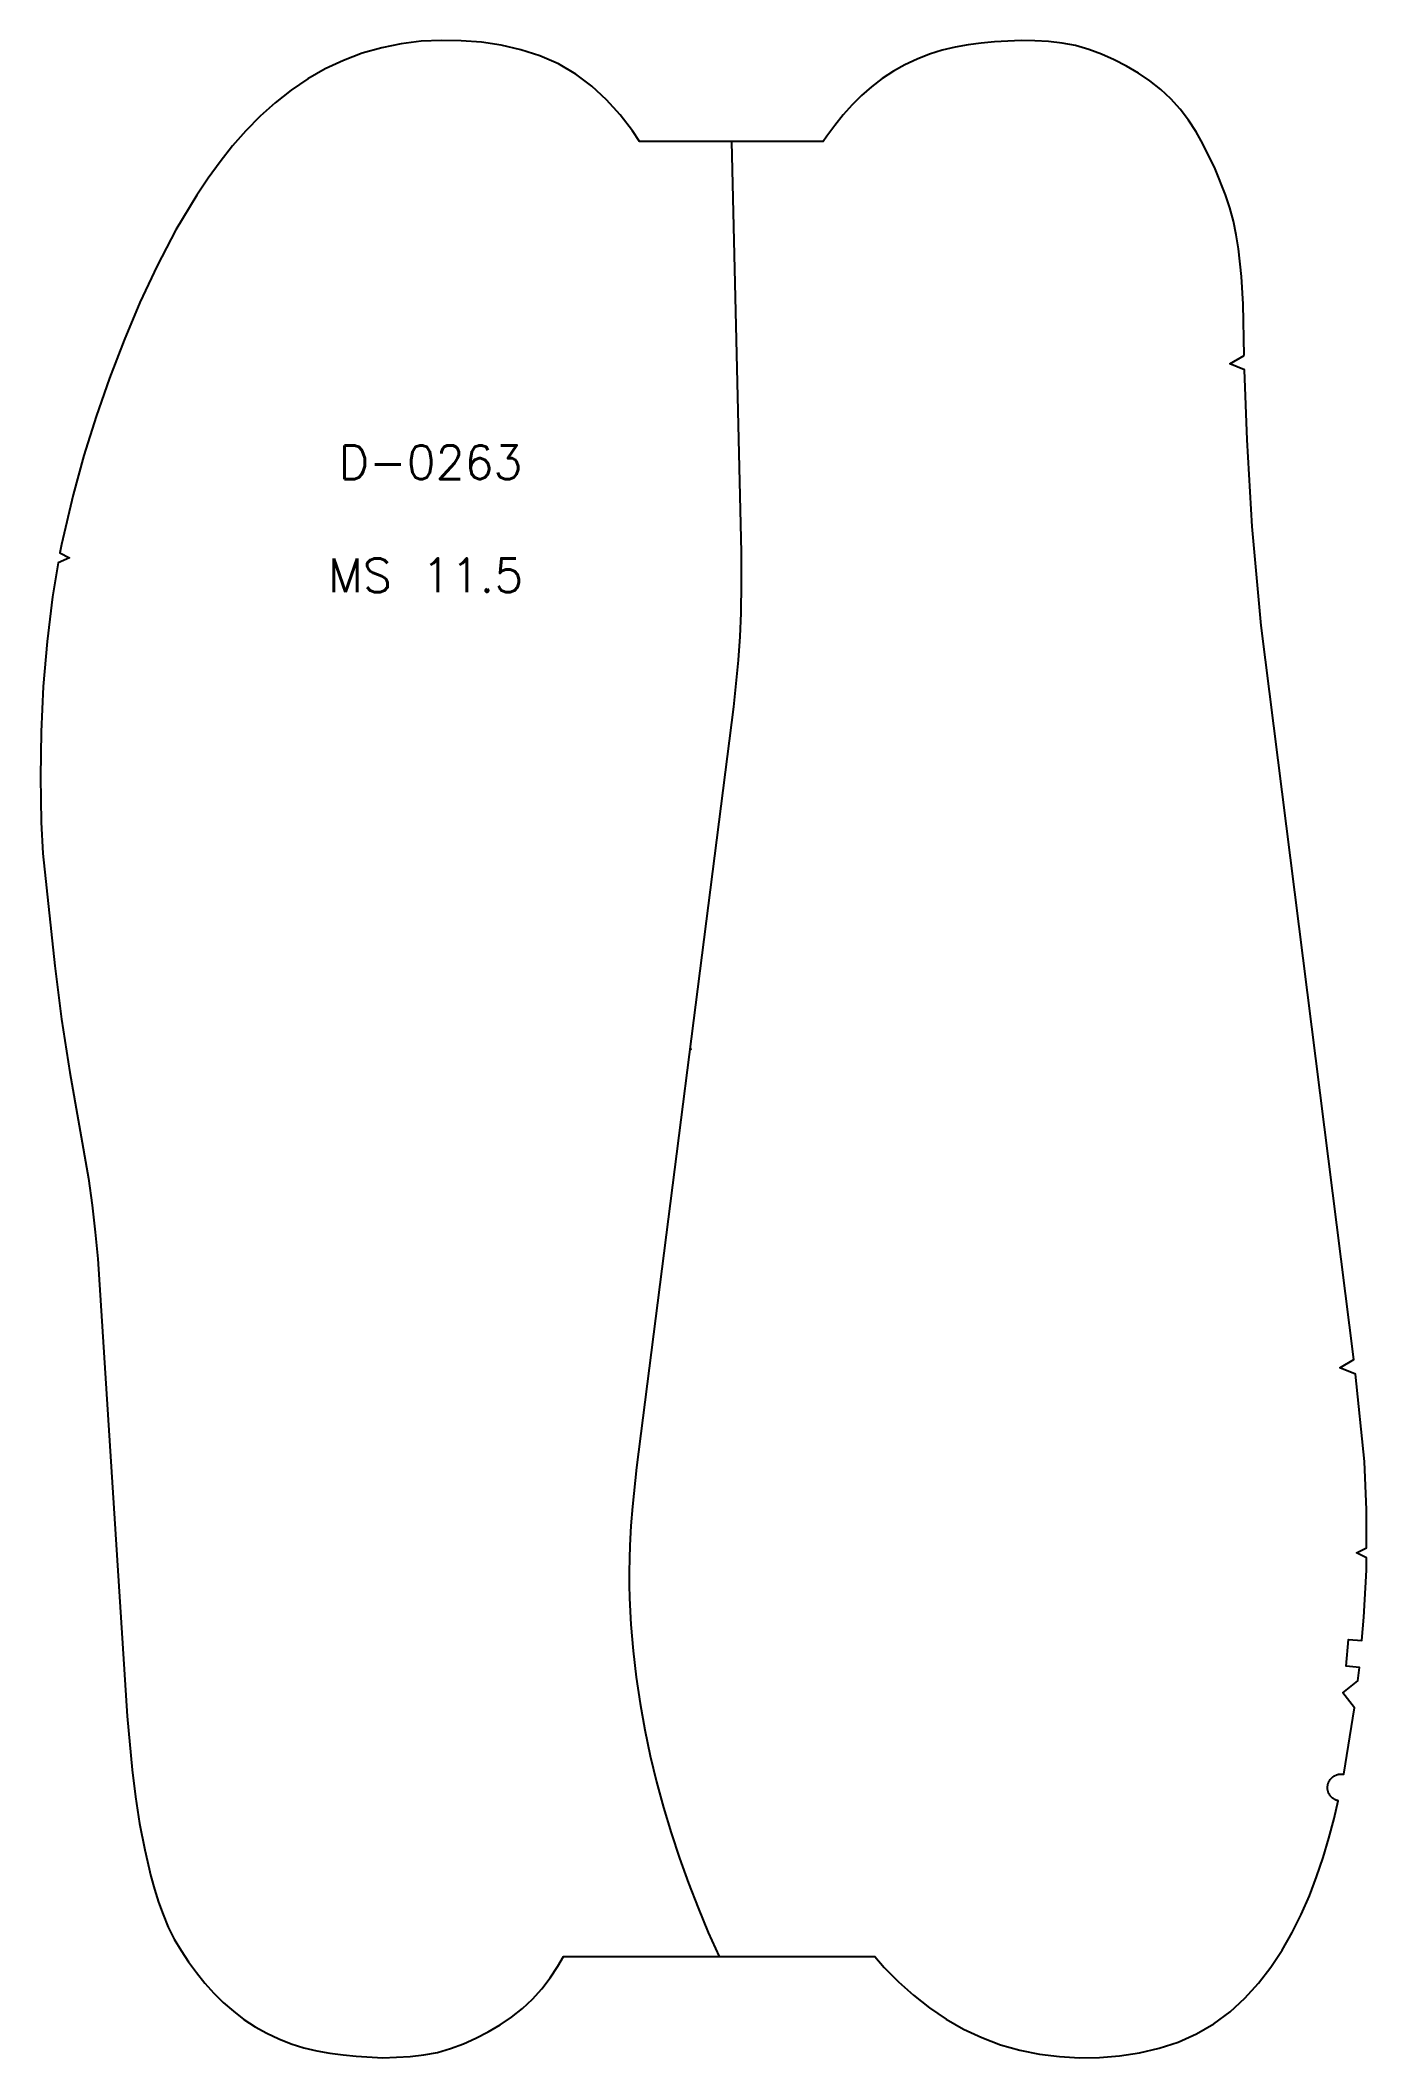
# Model space of a CAD drawing. Extents: x -3600 to 4663, y 5 to 334.
# Drawn here: x 2445.7 to 2642.2, y 4.9 to 303.8 of the extents above; entities that cross this region are included whole.
import ezdxf

# ---------------------------------------------------------------- set-up
doc = ezdxf.new("R2010")
doc.units = 0
doc.layers.add('DEFAULT', color=7, linetype='CONTINUOUS')
doc.styles.add('MTXPL_ARIAL', font='txt.shx', dxfattribs={"height": 0.2})

# ---------------------------------------------------------------- blocks, each defined once
blk = doc.blocks.new('*X4')
at = {"layer": 'DEFAULT', "color": 7, "style": 'MTXPL_ARIAL'}
for s, p in [('D-0263', (2489.89, 238.8)), ('MS 11.5', (2488.33, 222.05))]:
    blk.add_text(s, height=5, dxfattribs=at).set_placement(p)

msp = doc.modelspace()

# ---------------------------------------------------------------- linework, layer by layer
at = {"layer": 'DEFAULT', "color": 7}
msp.add_lwpolyline([(2624.03, 257.12), (2623.89, 264.71), (2623.65, 268.83), (2623.19, 272.93), (2622.86, 274.97), (2622.43, 276.99), (2621.89, 278.98), (2621.26, 280.94), (2619.73, 284.77), (2617.93, 288.48), (2616.91, 290.26), (2615.78, 291.98), (2614.54, 293.61), (2613.17, 295.14), (2611.67, 296.53), (2610.06, 297.79), (2608.36, 298.93), (2606.59, 299.96), (2604.78, 300.9), (2602.92, 301.74), (2601.02, 302.46), (2599.06, 303.02), (2597.06, 303.39), (2595.04, 303.61), (2593.01, 303.73), (2590.98, 303.8), (2587.05, 303.58), (2585.09, 303.4), (2583.14, 303.14), (2581.2, 302.79), (2579.29, 302.33), (2577.41, 301.74), (2575.57, 301.03), (2573.78, 300.19), (2572.06, 299.22), (2570.41, 298.13), (2568.84, 296.93), (2567.36, 295.63), (2565.95, 294.23), (2564.63, 292.75), (2563.38, 291.21), (2562.2, 289.6), (2561.67, 288.8), (2534.46, 288.8), (2533.42, 290.38), (2531.59, 292.76), (2529.58, 294.99), (2527.39, 297.02), (2525, 298.81), (2522.43, 300.3), (2519.7, 301.5), (2516.86, 302.41), (2513.96, 303.07), (2511.02, 303.51), (2508.05, 303.75), (2505.09, 303.8), (2502.12, 303.66), (2499.16, 303.29), (2496.25, 302.71), (2493.38, 301.89), (2490.6, 300.84), (2487.9, 299.56), (2485.32, 298.08), (2482.84, 296.4), (2480.48, 294.56), (2478.25, 292.56), (2476.15, 290.42), (2474.17, 288.17), (2472.3, 285.82), (2470.53, 283.39), (2468.86, 280.89), (2465.77, 275.73), (2462.97, 270.4), (2460.42, 264.94), (2458.08, 259.38), (2455.93, 253.75), (2453.94, 248.06), (2452.12, 242.31), (2450.52, 236.48), (2448.81, 229.1), (2448.59, 227.86), (2449.99, 227.15), (2448.33, 226.38), (2447.5, 221.37), (2446.67, 214.73), (2446.11, 208.06), (2445.78, 201.37), (2445.68, 194.68), (2445.81, 187.98), (2446.04, 183.34), (2447.81, 166.7), (2448.8, 158.78), (2450.04, 150.89), (2452.8, 135.16), (2453.36, 131.21), (2453.82, 127.24), (2454.2, 123.27), (2458.52, 55.52), (2459.27, 47.55), (2459.77, 43.58), (2460.39, 39.63), (2461.14, 35.71), (2462.06, 31.81), (2462.59, 29.89), (2463.18, 27.98), (2463.86, 26.11), (2464.64, 24.28), (2465.53, 22.5), (2466.54, 20.79), (2467.63, 19.13), (2468.81, 17.52), (2470.06, 15.98), (2471.39, 14.5), (2472.79, 13.1), (2474.28, 11.8), (2475.85, 10.59), (2477.5, 9.51), (2479.22, 8.53), (2481.01, 7.69), (2482.84, 6.98), (2484.73, 6.4), (2486.64, 5.94), (2488.58, 5.58), (2490.53, 5.33), (2492.49, 5.15), (2496.42, 4.92), (2498.45, 4.99), (2500.47, 5.11), (2502.5, 5.33), (2504.5, 5.71), (2506.45, 6.27), (2508.36, 6.99), (2510.22, 7.83), (2512.03, 8.77), (2513.8, 9.8), (2515.5, 10.94), (2517.11, 12.19), (2518.61, 13.58), (2519.98, 15.11), (2521.22, 16.74), (2522.34, 18.46), (2523.18, 19.92), (2569.29, 19.92), (2570.71, 18.3), (2572.81, 16.17), (2575.04, 14.17), (2577.4, 12.32), (2579.88, 10.65), (2582.47, 9.16), (2585.16, 7.89), (2587.94, 6.83), (2590.81, 6.02), (2593.73, 5.43), (2596.68, 5.07), (2599.65, 4.92), (2602.62, 4.97), (2605.58, 5.21), (2608.53, 5.66), (2611.43, 6.32), (2614.26, 7.23), (2616.99, 8.43), (2619.56, 9.92), (2621.95, 11.71), (2624.15, 13.74), (2626.16, 15.96), (2627.98, 18.35), (2629.64, 20.85), (2631.13, 23.45), (2632.48, 26.14), (2633.69, 28.9), (2634.76, 31.72), (2635.73, 34.57), (2636.59, 37.46), (2637.37, 40.38), (2637.95, 42.99), (2637.88, 43), (2637.82, 43.02), (2637.75, 43.04), (2637.68, 43.07), (2637.62, 43.09), (2637.56, 43.12), (2637.49, 43.15), (2637.43, 43.18), (2637.37, 43.22), (2637.31, 43.25), (2637.25, 43.29), (2637.2, 43.33), (2637.14, 43.37), (2637.09, 43.42), (2637.04, 43.46), (2636.99, 43.51), (2636.94, 43.56), (2636.89, 43.61), (2636.84, 43.66), (2636.8, 43.72), (2636.76, 43.77), (2636.72, 43.83), (2636.68, 43.89), (2636.65, 43.95), (2636.61, 44.01), (2636.58, 44.07), (2636.55, 44.14), (2636.53, 44.2), (2636.5, 44.27), (2636.48, 44.33), (2636.46, 44.4), (2636.44, 44.46), (2636.43, 44.53), (2636.41, 44.6), (2636.4, 44.67), (2636.4, 44.74), (2636.39, 44.81), (2636.39, 44.88), (2636.39, 44.95), (2636.39, 45.02), (2636.39, 45.09), (2636.4, 45.15), (2636.41, 45.22), (2636.42, 45.29), (2636.43, 45.36), (2636.45, 45.43), (2636.46, 45.49), (2636.49, 45.56), (2636.51, 45.63), (2636.53, 45.69), (2636.56, 45.76), (2636.59, 45.82), (2636.62, 45.88), (2636.66, 45.94), (2636.69, 46), (2636.73, 46.06), (2636.77, 46.12), (2636.81, 46.17), (2636.85, 46.23), (2636.9, 46.28), (2636.95, 46.33), (2637, 46.38), (2637.05, 46.42), (2637.1, 46.47), (2637.15, 46.51), (2637.21, 46.56), (2637.27, 46.6), (2637.33, 46.63), (2637.38, 46.67), (2637.45, 46.7), (2637.51, 46.74), (2637.57, 46.76), (2637.63, 46.79), (2637.7, 46.82), (2637.76, 46.84), (2637.83, 46.86), (2637.9, 46.88), (2637.97, 46.89), (2638.03, 46.91), (2638.1, 46.92), (2638.17, 46.93), (2638.24, 46.93), (2638.31, 46.94), (2638.38, 46.94), (2638.45, 46.94), (2638.52, 46.93), (2638.59, 46.93), (2638.66, 46.92), (2638.73, 46.91), (2638.79, 46.9), (2640.39, 56.77), (2638.67, 58.97), (2640.88, 60.74), (2641.1, 62.72), (2639.12, 62.95), (2639.47, 66.86), (2641.46, 66.71), (2641.74, 70.2), (2642.15, 77.14), (2642.17, 78.96), (2640.67, 79.72), (2642.18, 80.46), (2642.16, 86.1), (2641.88, 93.27), (2640.53, 106.17), (2638.22, 107.13), (2640.3, 108.36), (2626.56, 217.12), (2625.22, 231.76), (2624.47, 244.62), (2624.08, 254.97), (2621.91, 255.87)], close=True, dxfattribs=at)
at = {"layer": 'DEFAULT'}
msp.add_lwpolyline([(2548.07, 288.8), (2549.5, 227.9), (2549.53, 223.42), (2549.45, 218.95), (2549.29, 215.47), (2549.05, 211.99), (2548.37, 205.05), (2534, 92.38), (2533.39, 86.6), (2533.17, 83.71), (2533.02, 80.81), (2532.96, 78.86), (2532.93, 76.91), (2532.94, 74.96), (2532.99, 73.01), (2533.18, 69.1), (2533.51, 65.19), (2533.96, 61.28), (2534.54, 57.39), (2535.23, 53.51), (2536.04, 49.65), (2536.97, 45.81), (2538, 42), (2539.14, 38.21), (2540.37, 34.47), (2541.7, 30.76), (2543.13, 27.1), (2544.64, 23.49), (2546.23, 19.92)], dxfattribs=at)
msp.add_point((2542.03, 154.36), dxfattribs=at)

# ---------------------------------------------------------------- block references
at = {"layer": 'DEFAULT', "color": 7}
msp.add_blockref('*X4', (0, 0), dxfattribs=at)

doc.saveas('drawing.dxf')
